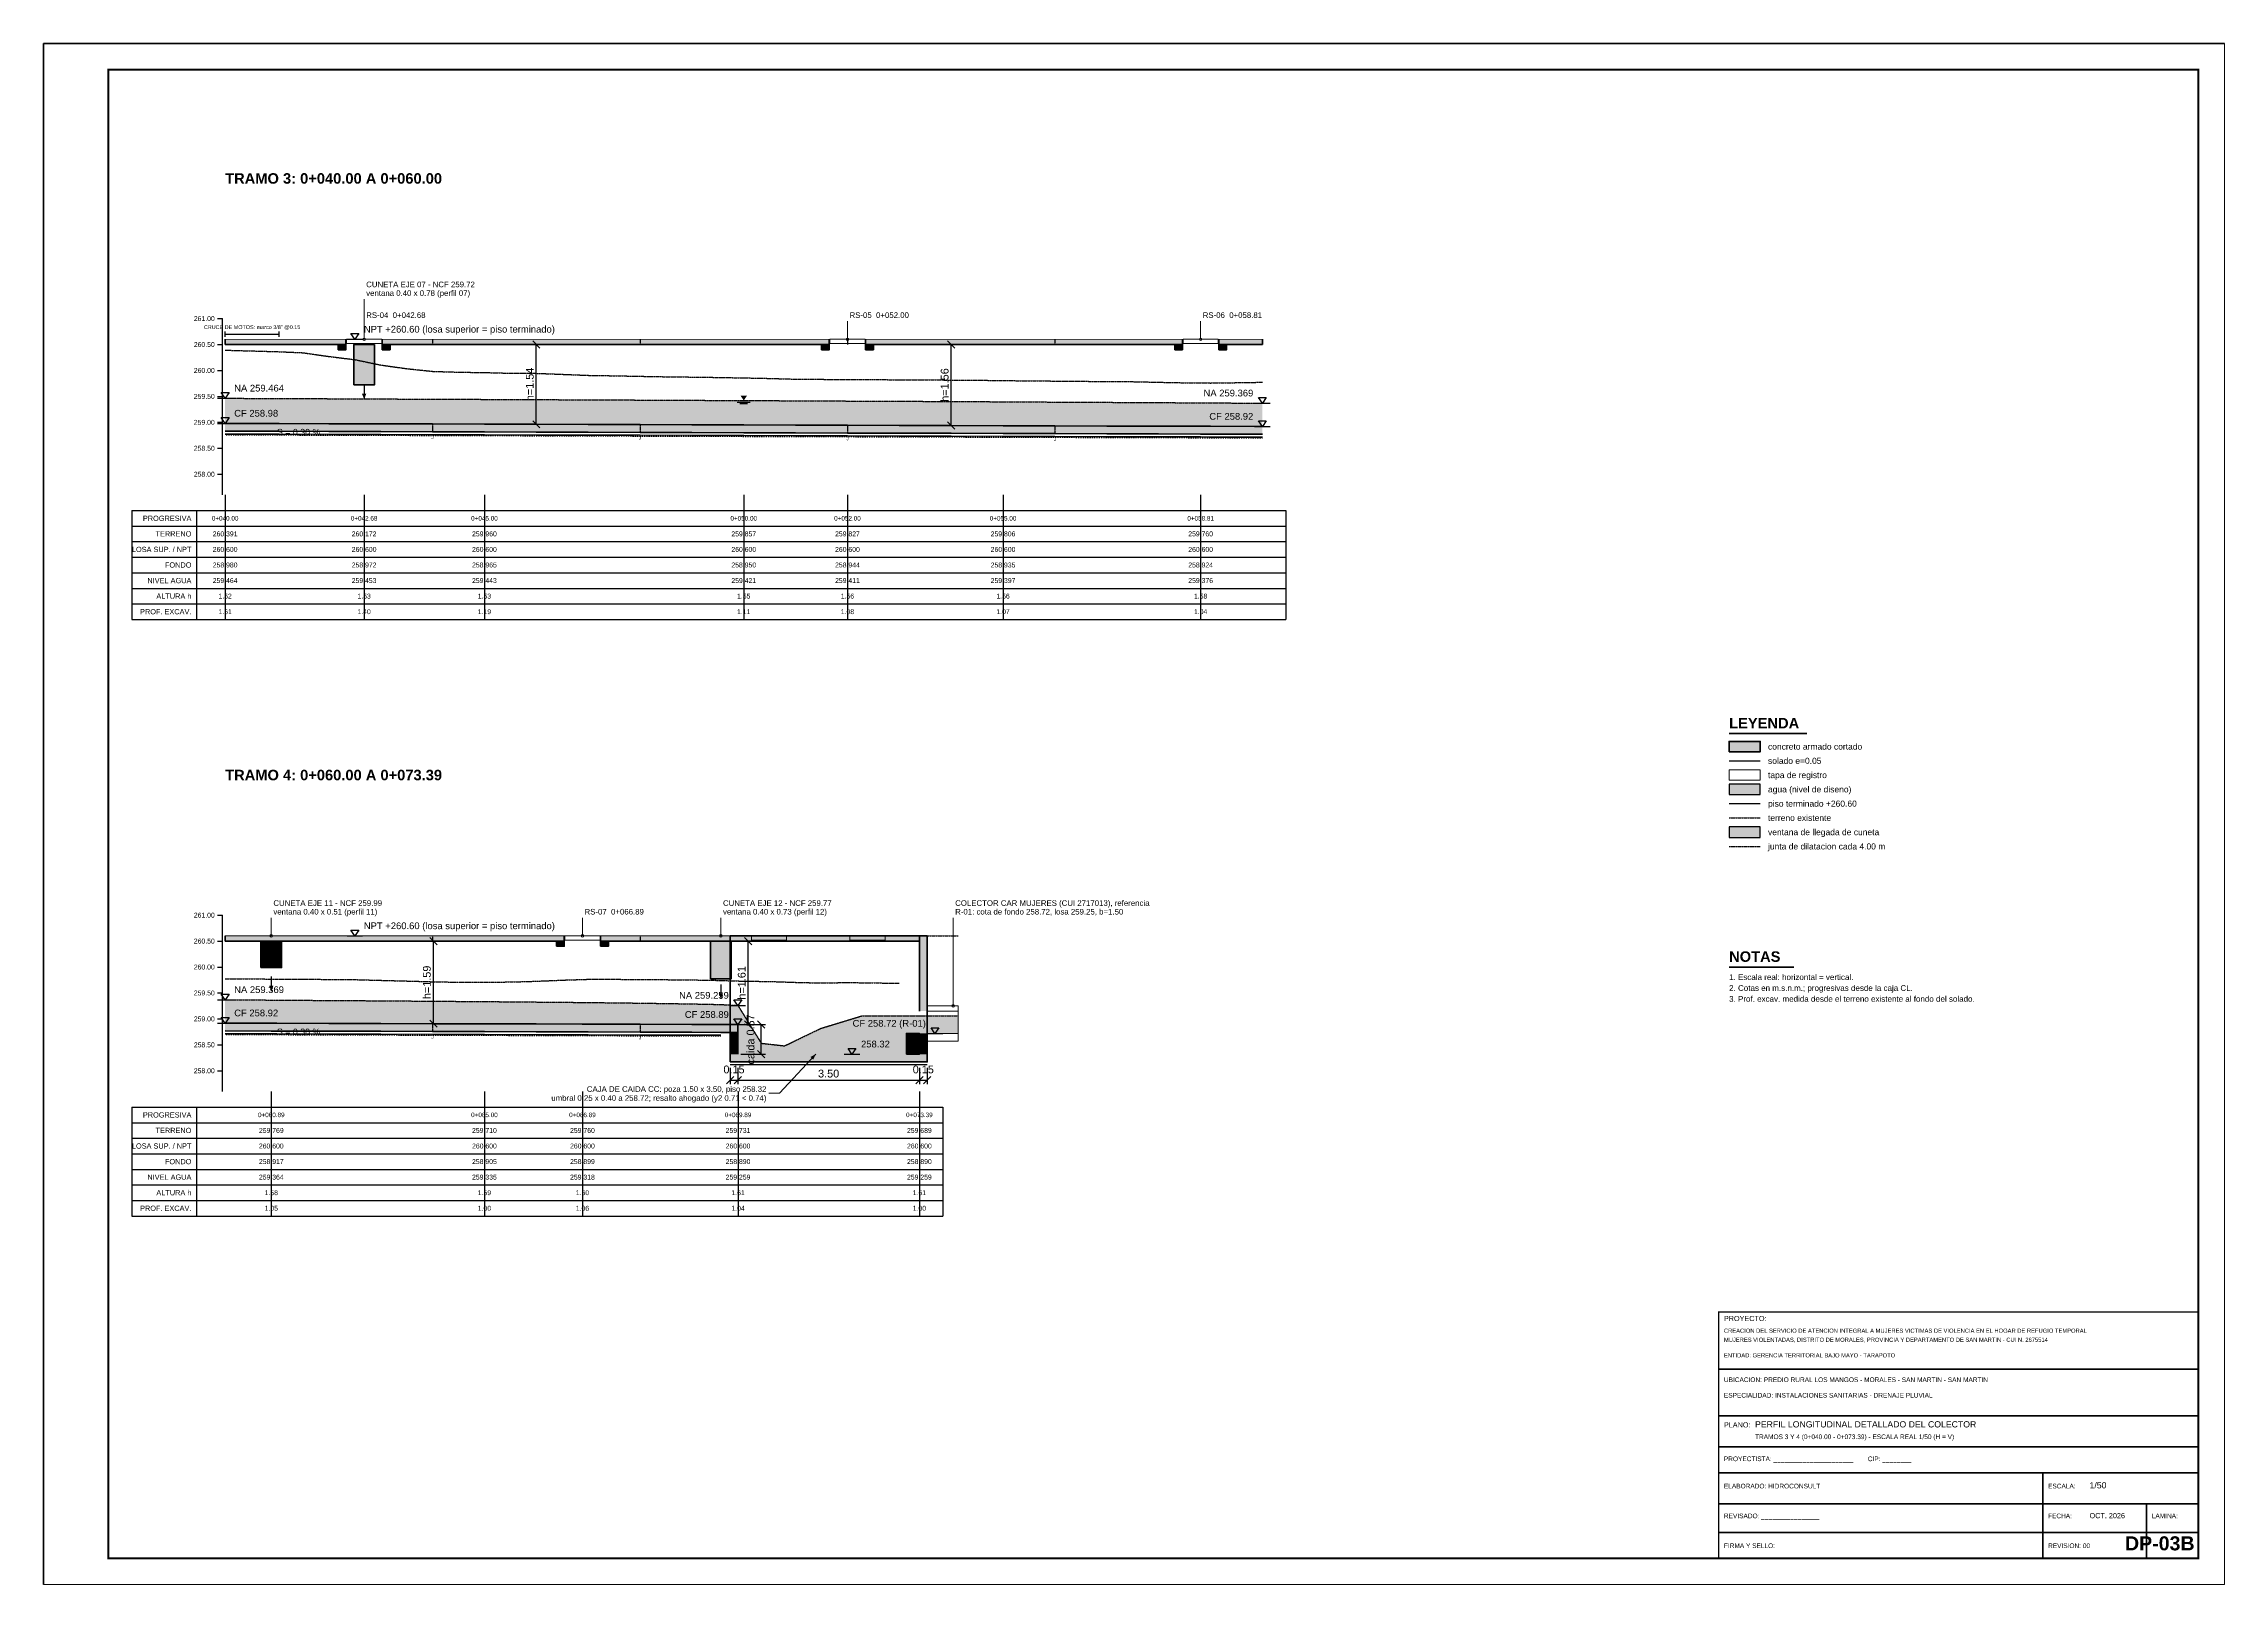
# Paper-space layout 'DP-03B' of a CAD drawing. Header units: metres, sheet in millimetres. Extents: x 0 to 841, y 0 to 594.
# The model-space entities are those that its viewports show. They can reach past a viewport. Long polylines and large blocks are cut down to what shows.
import ezdxf
from ezdxf.enums import TextEntityAlignment as Align

# ---------------------------------------------------------------- set-up
doc = ezdxf.new("R2010")
doc.units = ezdxf.units.M
doc.header["$LTSCALE"] = 0.25
doc.linetypes.add('DASHED', pattern=[1.524, 1.27, -0.254])
doc.linetypes.add('HIDDEN', pattern=[0.375, 0.25, -0.125])
for name, color, linetype, lineweight in [('AGUA', 150, 'DASHED', 25), ('ARQ-BASE', 8, 'CONTINUOUS', 13), ('CONCRETO', 250, 'CONTINUOUS', 50), ('COTAS', 94, 'CONTINUOUS', 18), ('CUNETA', 3, 'CONTINUOUS', 35), ('LLAMADAS', 30, 'CONTINUOUS', 18), ('MARCO', 7, 'CONTINUOUS', 50), ('MARCO-METALICO', 32, 'CONTINUOUS', 40), ('POZA', 34, 'CONTINUOUS', 35), ('REGISTRO-TAPA', 30, 'CONTINUOUS', 18), ('ROTULO', 7, 'CONTINUOUS', 35), ('TERRENO', 7, 'CONTINUOUS', 30), ('TITULOS', 160, 'CONTINUOUS', 35)]:
    doc.layers.add(name, color=color, linetype=linetype, lineweight=lineweight)
for name, color, linetype, true_color in [('AGUA-RELLENO', 150, 'CONTINUOUS', 0xcde4f6), ('CONCRETO-ACHURADO', 8, 'CONTINUOUS', 0xe2e2e2), ('ISO-CUNETA', 94, 'CONTINUOUS', 0xa8d6a8)]:
    doc.layers.add(name, color=color, linetype=linetype, true_color=true_color)
for name, color, linetype in [('AGUA-SIMBOLO', 150, 'CONTINUOUS'), ('CRUCE-VEHICULAR', 30, 'CONTINUOUS'), ('EXCAVACION', 8, 'HIDDEN'), ('FLUJO', 150, 'CONTINUOUS'), ('GUITARRA', 8, 'CONTINUOUS'), ('JUNTAS', 8, 'DASHED'), ('LEYENDA', 7, 'CONTINUOUS'), ('NIVELES', 7, 'CONTINUOUS'), ('PROGRESIVAS', 5, 'CONTINUOUS'), ('ROTULO-TEXTO', 7, 'CONTINUOUS'), ('SOLADO', 8, 'CONTINUOUS'), ('TERRENO-EXISTENTE', 8, 'DASHED'), ('TEXTOS', 7, 'CONTINUOUS'), ('TEXTOS-NOTAS', 7, 'CONTINUOUS')]:
    doc.layers.add(name, color=color, linetype=linetype)
doc.styles.get("Standard").update_dxf_attribs({"font": 'arial.ttf'})
doc.styles.add('TITULOS', font='arialbd.ttf')
doc.dimstyles.new('COT-50', dxfattribs={"dimscale": 0.05, "dimtxt": 3, "dimasz": 2.2, "dimexe": 1.6, "dimexo": 1.2, "dimgap": 1, "dimtad": 1, "dimzin": 0, "dimdsep": 46, "dimtxsty": 'Standard', "dimtsz": 1.4, "dimcen": 2.5, "dimclrd": 256, "dimclre": 256, "dimclrt": 7, "dimazin": 3, "dimtfac": 1, "dimtmove": 0, "dimatfit": 3})

# ---------------------------------------------------------------- blocks, each defined once
blk = doc.blocks.new('SIMB-AGUA')
at = {"layer": 'AGUA-SIMBOLO'}
for p, q in [((-2.5, -0.6), (2.5, -0.6)), ((-1.5, -1.2), (1.5, -1.2))]:
    blk.add_line(p, q, dxfattribs=at)
blk.add_solid([(0, 0), (-1.2, 1.8), (1.2, 1.8)], dxfattribs=at)
blk = doc.blocks.new('SIMB-FLECHA')
at = {"layer": 'FLUJO'}
blk.add_lwpolyline([(-4, 0), (4, 0)], dxfattribs=at)
blk.add_solid([(4, 0), (1, 1.2), (1, -1.2)], dxfattribs=at)
blk = doc.blocks.new('SIMB-NIVEL')
at = {"layer": 'NIVELES'}
blk.add_line((-3, 0), (3, 0), dxfattribs=at)
blk.add_lwpolyline([(0, 0), (-1.5, 2.2), (1.5, 2.2)], close=True, dxfattribs=at)

msp = doc.modelspace()

# ---------------------------------------------------------------- hatches: boundary and pattern name
at = {"layer": 'AGUA-RELLENO', "true_color": 0xcde4f6}
h = msp.add_hatch(color=7, dxfattribs=at)
h.dxf.hatch_style = 1
h.paths.add_polyline_path([(349504.48, 9281862.17), (349505.48, 9281862.167), (349505.52, 9281862.167), (349505.52, 9281862.167), (349506.48, 9281862.164), (349507.16, 9281862.162), (349507.48, 9281862.161), (349508.48, 9281862.158), (349509.48, 9281862.155), (349510.48, 9281862.152), (349511.48, 9281862.149), (349512.48, 9281862.146), (349513.48, 9281862.143), (349514.48, 9281862.14), (349515.48, 9281862.137), (349516.48, 9281862.134), (349517.48, 9281862.131), (349518.48, 9281862.128), (349519.48, 9281862.125), (349520.48, 9281862.122), (349521.48, 9281862.119), (349522.48, 9281862.116), (349523.285, 9281862.114), (349523.29, 9281862.114), (349523.48, 9281862.113), (349524.48, 9281862.11), (349524.48, 9281862.559), (349523.48, 9281862.565), (349523.29, 9281862.566), (349523.285, 9281862.566), (349522.48, 9281862.571), (349521.48, 9281862.576), (349520.48, 9281862.581), (349519.48, 9281862.587), (349518.48, 9281862.592), (349517.48, 9281862.597), (349516.48, 9281862.601), (349515.48, 9281862.606), (349514.48, 9281862.611), (349513.48, 9281862.615), (349512.48, 9281862.62), (349511.48, 9281862.624), (349510.48, 9281862.629), (349509.48, 9281862.633), (349508.48, 9281862.637), (349507.48, 9281862.641), (349507.16, 9281862.643), (349506.48, 9281862.646), (349505.52, 9281862.65), (349505.52, 9281862.65), (349505.48, 9281862.65), (349504.48, 9281862.654)])
h = msp.add_hatch(color=7, dxfattribs=at)
h.dxf.hatch_style = 1
h.paths.add_polyline_path([(349533.48, 9281855.015), (349534.08, 9281855.015), (349534.08, 9281855.215), (349533.48, 9281855.215)])
h = msp.add_hatch(color=7, dxfattribs=at)
h.dxf.hatch_style = 1
h.paths.add_polyline_path([(349504.48, 9281850.61), (349505.37, 9281850.607), (349505.48, 9281850.607), (349506.48, 9281850.604), (349507.48, 9281850.601), (349508.48, 9281850.598), (349509.48, 9281850.595), (349510.48, 9281850.592), (349511.367, 9281850.589), (349511.37, 9281850.589), (349511.48, 9281850.589), (349512.48, 9281850.586), (349513.48, 9281850.583), (349514.04, 9281850.581), (349514.367, 9281850.58), (349514.367, 9281850.949), (349514.04, 9281850.968), (349513.48, 9281850.98), (349512.48, 9281850.995), (349511.48, 9281851.007), (349511.37, 9281851.008), (349511.367, 9281851.008), (349510.48, 9281851.016), (349509.48, 9281851.025), (349508.48, 9281851.032), (349507.48, 9281851.04), (349506.48, 9281851.046), (349505.48, 9281851.053), (349505.37, 9281851.054), (349504.48, 9281851.059)])
h = msp.add_hatch(color=7, dxfattribs=at)
h.dxf.hatch_style = 1
h.paths.add_polyline_path([(349514.367, 9281850.01), (349517.617, 9281850.01), (349517.617, 9281850.41), (349518.617, 9281850.41), (349518.617, 9281850.752), (349517.867, 9281850.752), (349516.767, 9281850.752), (349515.967, 9281850.508), (349515.267, 9281850.171), (349514.817, 9281850.221), (349514.367, 9281850.949)])
at = {"layer": 'CONCRETO-ACHURADO', "true_color": 0xe2e2e2}
h = msp.add_hatch(color=7, dxfattribs=at)
h.dxf.hatch_style = 1
h.paths.add_polyline_path([(349504.48, 9281863.79), (349506.81, 9281863.79), (349506.81, 9281863.69), (349506.48, 9281863.69), (349505.52, 9281863.69), (349505.52, 9281863.69), (349505.48, 9281863.69), (349504.48, 9281863.69)])
h = msp.add_hatch(color=7, dxfattribs=at)
h.dxf.hatch_style = 1
h.paths.add_polyline_path([(349506.66, 9281863.59), (349506.81, 9281863.59), (349506.81, 9281863.69), (349506.66, 9281863.69)])
h = msp.add_hatch(color=7, dxfattribs=at)
h.dxf.hatch_style = 1
h.paths.add_polyline_path([(349507.51, 9281863.79), (349516.13, 9281863.79), (349516.13, 9281863.69), (349515.48, 9281863.69), (349514.48, 9281863.69), (349513.48, 9281863.69), (349512.48, 9281863.69), (349511.48, 9281863.69), (349510.48, 9281863.69), (349509.48, 9281863.69), (349508.48, 9281863.69), (349507.51, 9281863.69)])
h = msp.add_hatch(color=7, dxfattribs=at)
h.dxf.hatch_style = 1
h.paths.add_polyline_path([(349507.51, 9281863.59), (349507.66, 9281863.59), (349507.66, 9281863.69), (349507.51, 9281863.69)])
h = msp.add_hatch(color=7, dxfattribs=at)
h.dxf.hatch_style = 1
h.paths.add_polyline_path([(349515.98, 9281863.59), (349516.13, 9281863.59), (349516.13, 9281863.69), (349515.98, 9281863.69)])
h = msp.add_hatch(color=7, dxfattribs=at)
h.dxf.hatch_style = 1
h.paths.add_polyline_path([(349516.83, 9281863.79), (349522.94, 9281863.79), (349522.94, 9281863.69), (349522.48, 9281863.69), (349521.48, 9281863.69), (349520.48, 9281863.69), (349519.48, 9281863.69), (349518.48, 9281863.69), (349517.48, 9281863.69), (349516.83, 9281863.69)])
h = msp.add_hatch(color=7, dxfattribs=at)
h.dxf.hatch_style = 1
h.paths.add_polyline_path([(349516.83, 9281863.59), (349516.98, 9281863.59), (349516.98, 9281863.69), (349516.83, 9281863.69)])
h = msp.add_hatch(color=7, dxfattribs=at)
h.dxf.hatch_style = 1
h.paths.add_polyline_path([(349522.79, 9281863.59), (349522.94, 9281863.59), (349522.94, 9281863.69), (349522.79, 9281863.69)])
h = msp.add_hatch(color=7, dxfattribs=at)
h.dxf.hatch_style = 1
h.paths.add_polyline_path([(349523.64, 9281863.79), (349524.48, 9281863.79), (349524.48, 9281863.69), (349523.64, 9281863.69)])
h = msp.add_hatch(color=7, dxfattribs=at)
h.dxf.hatch_style = 1
h.paths.add_polyline_path([(349523.64, 9281863.59), (349523.79, 9281863.59), (349523.79, 9281863.69), (349523.64, 9281863.69)])
h = msp.add_hatch(color=7, dxfattribs=at)
h.dxf.hatch_style = 1
h.paths.add_polyline_path([(349504.48, 9281862.17), (349505.48, 9281862.167), (349505.52, 9281862.167), (349505.52, 9281862.167), (349506.48, 9281862.164), (349507.16, 9281862.162), (349507.48, 9281862.161), (349508.48, 9281862.158), (349509.48, 9281862.155), (349510.48, 9281862.152), (349511.48, 9281862.149), (349512.48, 9281862.146), (349513.48, 9281862.143), (349514.48, 9281862.14), (349515.48, 9281862.137), (349516.48, 9281862.134), (349517.48, 9281862.131), (349518.48, 9281862.128), (349519.48, 9281862.125), (349520.48, 9281862.122), (349521.48, 9281862.119), (349522.48, 9281862.116), (349523.285, 9281862.114), (349523.29, 9281862.114), (349523.48, 9281862.113), (349524.48, 9281862.11), (349524.48, 9281861.96), (349523.48, 9281861.963), (349523.29, 9281861.964), (349523.285, 9281861.964), (349522.48, 9281861.966), (349521.48, 9281861.969), (349520.48, 9281861.972), (349519.48, 9281861.975), (349518.48, 9281861.978), (349517.48, 9281861.981), (349516.48, 9281861.984), (349515.48, 9281861.987), (349514.48, 9281861.99), (349513.48, 9281861.993), (349512.48, 9281861.996), (349511.48, 9281861.999), (349510.48, 9281862.002), (349509.48, 9281862.005), (349508.48, 9281862.008), (349507.48, 9281862.011), (349507.16, 9281862.012), (349506.48, 9281862.014), (349505.52, 9281862.017), (349505.52, 9281862.017), (349505.48, 9281862.017), (349504.48, 9281862.02)])
h = msp.add_hatch(color=7, dxfattribs=at)
h.dxf.hatch_style = 1
h.paths.add_polyline_path([(349533.48, 9281855.84), (349534.08, 9281855.84), (349534.08, 9281856.04), (349533.48, 9281856.04)])
h = msp.add_hatch(color=7, dxfattribs=at)
h.dxf.hatch_style = 1
h.paths.add_polyline_path([(349504.48, 9281852.29), (349511.02, 9281852.29), (349511.02, 9281852.19), (349510.48, 9281852.19), (349509.48, 9281852.19), (349508.48, 9281852.19), (349507.48, 9281852.19), (349506.48, 9281852.19), (349505.48, 9281852.19), (349505.37, 9281852.19), (349504.48, 9281852.19)])
h = msp.add_hatch(color=7, dxfattribs=at)
h.dxf.hatch_style = 1
h.paths.add_polyline_path([(349510.87, 9281852.09), (349511.02, 9281852.09), (349511.02, 9281852.19), (349510.87, 9281852.19)])
h = msp.add_hatch(color=7, dxfattribs=at)
h.dxf.hatch_style = 1
h.paths.add_polyline_path([(349511.72, 9281852.29), (349517.867, 9281852.29), (349517.867, 9281852.19), (349514.367, 9281852.19), (349514.04, 9281852.19), (349513.48, 9281852.19), (349512.48, 9281852.19), (349511.72, 9281852.19)])
h = msp.add_hatch(color=7, dxfattribs=at)
h.dxf.hatch_style = 1
h.paths.add_polyline_path([(349511.72, 9281852.09), (349511.87, 9281852.09), (349511.87, 9281852.19), (349511.72, 9281852.19)])
h = msp.add_hatch(color=7, dxfattribs=at)
h.dxf.hatch_style = 1
h.paths.add_polyline_path([(349514.717, 9281852.19), (349518.017, 9281852.19), (349518.017, 9281852.29), (349514.717, 9281852.29)])
h = msp.add_hatch(color=7, dxfattribs=at)
h.dxf.hatch_style = 1
h.paths.add_polyline_path([(349517.867, 9281850.84), (349518.017, 9281850.84), (349518.017, 9281852.29), (349517.867, 9281852.29)])
h = msp.add_hatch(color=7, dxfattribs=at)
h.dxf.hatch_style = 1
h.paths.add_polyline_path([(349504.48, 9281850.61), (349505.37, 9281850.607), (349505.48, 9281850.607), (349506.48, 9281850.604), (349507.48, 9281850.601), (349508.48, 9281850.598), (349509.48, 9281850.595), (349510.48, 9281850.592), (349511.367, 9281850.589), (349511.37, 9281850.589), (349511.48, 9281850.589), (349512.48, 9281850.586), (349513.48, 9281850.583), (349514.04, 9281850.581), (349514.367, 9281850.58), (349514.367, 9281850.43), (349514.04, 9281850.431), (349513.48, 9281850.433), (349512.48, 9281850.436), (349511.48, 9281850.439), (349511.37, 9281850.439), (349511.367, 9281850.439), (349510.48, 9281850.442), (349509.48, 9281850.445), (349508.48, 9281850.448), (349507.48, 9281850.451), (349506.48, 9281850.454), (349505.48, 9281850.457), (349505.37, 9281850.457), (349504.48, 9281850.46)])
h = msp.add_hatch(color=7, dxfattribs=at)
h.dxf.hatch_style = 1
h.paths.add_polyline_path([(349514.217, 9281850.01), (349514.367, 9281850.01), (349514.367, 9281850.43), (349514.217, 9281850.43)])
h = msp.add_hatch(color=7, dxfattribs=at)
h.dxf.hatch_style = 1
h.paths.add_polyline_path([(349517.617, 9281850.01), (349517.867, 9281850.01), (349517.867, 9281850.41), (349517.617, 9281850.41)])
h = msp.add_hatch(color=7, dxfattribs=at)
h.dxf.hatch_style = 1
h.paths.add_polyline_path([(349517.867, 9281850.01), (349518.017, 9281850.01), (349518.017, 9281850.41), (349517.867, 9281850.41)])
h = msp.add_hatch(color=7, dxfattribs=at)
h.dxf.hatch_style = 1
h.paths.add_polyline_path([(349514.217, 9281849.86), (349518.017, 9281849.86), (349518.017, 9281850.01), (349514.217, 9281850.01)])
at = {"layer": 'ISO-CUNETA', "true_color": 0xa8d6a8}
h = msp.add_hatch(color=7, dxfattribs=at)
h.dxf.hatch_style = 1
h.paths.add_polyline_path([(349506.96, 9281862.91), (349507.36, 9281862.91), (349507.36, 9281863.69), (349506.96, 9281863.69)])
h = msp.add_hatch(color=7, dxfattribs=at)
h.dxf.hatch_style = 1
h.paths.add_polyline_path([(349533.48, 9281854.19), (349534.08, 9281854.19), (349534.08, 9281854.39), (349533.48, 9281854.39)])
h = msp.add_hatch(color=7, dxfattribs=at)
h.dxf.hatch_style = 1
h.paths.add_polyline_path([(349505.17, 9281851.681), (349505.57, 9281851.681), (349505.57, 9281852.19), (349505.17, 9281852.19)])
h = msp.add_hatch(color=7, dxfattribs=at)
h.dxf.hatch_style = 1
h.paths.add_polyline_path([(349513.84, 9281851.463), (349514.24, 9281851.463), (349514.24, 9281852.19), (349513.84, 9281852.19)])

# ---------------------------------------------------------------- linework, layer by layer
at = {"layer": 'AGUA'}
for points in [[(349504.48, 9281862.654), (349505.48, 9281862.65), (349505.52, 9281862.65), (349505.52, 9281862.65), (349506.48, 9281862.646), (349507.16, 9281862.643), (349507.48, 9281862.641), (349508.48, 9281862.637), (349509.48, 9281862.633), (349510.48, 9281862.629), (349511.48, 9281862.624), (349512.48, 9281862.62), (349513.48, 9281862.615), (349514.48, 9281862.611), (349515.48, 9281862.606), (349516.48, 9281862.601), (349517.48, 9281862.597), (349518.48, 9281862.592), (349519.48, 9281862.587), (349520.48, 9281862.581), (349521.48, 9281862.576), (349522.48, 9281862.571), (349523.285, 9281862.566), (349523.29, 9281862.566), (349523.48, 9281862.565), (349524.48, 9281862.559)], [(349504.48, 9281851.059), (349505.37, 9281851.054), (349505.48, 9281851.053), (349506.48, 9281851.046), (349507.48, 9281851.04), (349508.48, 9281851.032), (349509.48, 9281851.025), (349510.48, 9281851.016), (349511.367, 9281851.008), (349511.37, 9281851.008), (349511.48, 9281851.007), (349512.48, 9281850.995), (349513.48, 9281850.98), (349514.04, 9281850.968), (349514.367, 9281850.949)], [(349514.367, 9281850.949), (349514.817, 9281850.221), (349515.267, 9281850.171), (349515.967, 9281850.508), (349516.767, 9281850.752), (349517.867, 9281850.752), (349518.617, 9281850.752)]]:
    msp.add_lwpolyline(points, dxfattribs=at)
at = {"layer": 'AGUA-RELLENO'}
msp.add_lwpolyline([(349533.48, 9281855.015), (349534.08, 9281855.015), (349534.08, 9281855.215), (349533.48, 9281855.215)], close=True, dxfattribs=at)
at = {"layer": 'ARQ-BASE'}
for points in [[(349518.017, 9281850.26), (349518.617, 9281850.26), (349518.617, 9281850.94), (349518.017, 9281850.94)], [(349518.017, 9281850.41), (349518.617, 9281850.41), (349518.617, 9281850.84), (349518.017, 9281850.84)]]:
    msp.add_lwpolyline(points, close=True, dxfattribs=at)
at = {"layer": 'CONCRETO'}
for p, q in [((349504.48, 9281863.79), (349504.48, 9281863.69)), ((349506.81, 9281863.79), (349506.81, 9281863.69)), ((349507.51, 9281863.79), (349507.51, 9281863.69)), ((349516.13, 9281863.79), (349516.13, 9281863.69)), ((349516.83, 9281863.79), (349516.83, 9281863.69)), ((349522.94, 9281863.79), (349522.94, 9281863.69)), ((349523.64, 9281863.79), (349523.64, 9281863.69)), ((349524.48, 9281863.79), (349524.48, 9281863.69)), ((349504.48, 9281852.29), (349504.48, 9281852.19)), ((349511.02, 9281852.29), (349511.02, 9281852.19)), ((349511.72, 9281852.29), (349511.72, 9281852.19)), ((349517.867, 9281852.29), (349517.867, 9281852.19)), ((349517.867, 9281850.84), (349517.867, 9281852.19)), ((349514.367, 9281850.01), (349514.367, 9281850.58)), ((349517.867, 9281850.01), (349517.867, 9281850.41))]:
    msp.add_line(p, q, dxfattribs=at)
for points in [[(349504.48, 9281863.69), (349505.48, 9281863.69), (349505.52, 9281863.69), (349505.52, 9281863.69), (349506.48, 9281863.69), (349506.81, 9281863.69)], [(349507.51, 9281863.69), (349508.48, 9281863.69), (349509.48, 9281863.69), (349510.48, 9281863.69), (349511.48, 9281863.69), (349512.48, 9281863.69), (349513.48, 9281863.69), (349514.48, 9281863.69), (349515.48, 9281863.69), (349516.13, 9281863.69)], [(349516.83, 9281863.69), (349517.48, 9281863.69), (349518.48, 9281863.69), (349519.48, 9281863.69), (349520.48, 9281863.69), (349521.48, 9281863.69), (349522.48, 9281863.69), (349522.94, 9281863.69)], [(349523.64, 9281863.69), (349524.48, 9281863.69)], [(349504.48, 9281862.17), (349505.48, 9281862.167), (349505.52, 9281862.167), (349505.52, 9281862.167), (349506.48, 9281862.164), (349507.16, 9281862.162), (349507.48, 9281862.161), (349508.48, 9281862.158), (349509.48, 9281862.155), (349510.48, 9281862.152), (349511.48, 9281862.149), (349512.48, 9281862.146), (349513.48, 9281862.143), (349514.48, 9281862.14), (349515.48, 9281862.137), (349516.48, 9281862.134), (349517.48, 9281862.131), (349518.48, 9281862.128), (349519.48, 9281862.125), (349520.48, 9281862.122), (349521.48, 9281862.119), (349522.48, 9281862.116), (349523.285, 9281862.114), (349523.29, 9281862.114), (349523.48, 9281862.113), (349524.48, 9281862.11)], [(349504.48, 9281862.02), (349505.48, 9281862.017), (349505.52, 9281862.017), (349505.52, 9281862.017), (349506.48, 9281862.014), (349507.16, 9281862.012), (349507.48, 9281862.011), (349508.48, 9281862.008), (349509.48, 9281862.005), (349510.48, 9281862.002), (349511.48, 9281861.999), (349512.48, 9281861.996), (349513.48, 9281861.993), (349514.48, 9281861.99), (349515.48, 9281861.987), (349516.48, 9281861.984), (349517.48, 9281861.981), (349518.48, 9281861.978), (349519.48, 9281861.975), (349520.48, 9281861.972), (349521.48, 9281861.969), (349522.48, 9281861.966), (349523.285, 9281861.964), (349523.29, 9281861.964), (349523.48, 9281861.963), (349524.48, 9281861.96)], [(349504.48, 9281852.19), (349505.37, 9281852.19), (349505.48, 9281852.19), (349506.48, 9281852.19), (349507.48, 9281852.19), (349508.48, 9281852.19), (349509.48, 9281852.19), (349510.48, 9281852.19), (349511.02, 9281852.19)], [(349511.72, 9281852.19), (349512.48, 9281852.19), (349513.48, 9281852.19), (349514.04, 9281852.19), (349514.367, 9281852.19), (349517.867, 9281852.19)], [(349504.48, 9281850.61), (349505.37, 9281850.607), (349505.48, 9281850.607), (349506.48, 9281850.604), (349507.48, 9281850.601), (349508.48, 9281850.598), (349509.48, 9281850.595), (349510.48, 9281850.592), (349511.367, 9281850.589), (349511.37, 9281850.589), (349511.48, 9281850.589), (349512.48, 9281850.586), (349513.48, 9281850.583), (349514.04, 9281850.581), (349514.367, 9281850.58)], [(349504.48, 9281850.46), (349505.37, 9281850.457), (349505.48, 9281850.457), (349506.48, 9281850.454), (349507.48, 9281850.451), (349508.48, 9281850.448), (349509.48, 9281850.445), (349510.48, 9281850.442), (349511.367, 9281850.439), (349511.37, 9281850.439), (349511.48, 9281850.439), (349512.48, 9281850.436), (349513.48, 9281850.433), (349514.04, 9281850.431), (349514.367, 9281850.43)]]:
    msp.add_lwpolyline(points, dxfattribs=at)
for points in [[(349506.66, 9281863.59), (349506.81, 9281863.59), (349506.81, 9281863.69), (349506.66, 9281863.69)], [(349507.51, 9281863.59), (349507.66, 9281863.59), (349507.66, 9281863.69), (349507.51, 9281863.69)], [(349515.98, 9281863.59), (349516.13, 9281863.59), (349516.13, 9281863.69), (349515.98, 9281863.69)], [(349516.83, 9281863.59), (349516.98, 9281863.59), (349516.98, 9281863.69), (349516.83, 9281863.69)], [(349522.79, 9281863.59), (349522.94, 9281863.59), (349522.94, 9281863.69), (349522.79, 9281863.69)], [(349523.64, 9281863.59), (349523.79, 9281863.59), (349523.79, 9281863.69), (349523.64, 9281863.69)], [(349533.48, 9281855.84), (349534.08, 9281855.84), (349534.08, 9281856.04), (349533.48, 9281856.04)], [(349510.87, 9281852.09), (349511.02, 9281852.09), (349511.02, 9281852.19), (349510.87, 9281852.19)], [(349511.72, 9281852.09), (349511.87, 9281852.09), (349511.87, 9281852.19), (349511.72, 9281852.19)], [(349514.217, 9281849.86), (349518.017, 9281849.86), (349518.017, 9281852.29), (349514.217, 9281852.29)]]:
    msp.add_lwpolyline(points, close=True, dxfattribs=at)
at = {"layer": 'CRUCE-VEHICULAR'}
for p, q in [((349504.48, 9281863.84), (349504.48, 9281863.94)), ((349504.48, 9281863.89), (349505.52, 9281863.89)), ((349505.52, 9281863.84), (349505.52, 9281863.94))]:
    msp.add_line(p, q, dxfattribs=at)
at = {"layer": 'CUNETA'}
for p, q in [((349506.96, 9281862.91), (349507.36, 9281862.91)), ((349505.17, 9281851.681), (349505.57, 9281851.681)), ((349513.84, 9281851.463), (349514.24, 9281851.463))]:
    msp.add_line(p, q, dxfattribs=at)
for points in [[(349506.96, 9281862.91), (349507.36, 9281862.91), (349507.36, 9281863.69), (349506.96, 9281863.69)], [(349505.17, 9281851.681), (349505.57, 9281851.681), (349505.57, 9281852.19), (349505.17, 9281852.19)], [(349513.84, 9281851.463), (349514.24, 9281851.463), (349514.24, 9281852.19), (349513.84, 9281852.19)]]:
    msp.add_lwpolyline(points, close=True, dxfattribs=at)
at = {"layer": 'EXCAVACION'}
for points in [[(349504.48, 9281861.95), (349524.48, 9281861.89)], [(349504.48, 9281850.39), (349514.04, 9281850.361)]]:
    msp.add_lwpolyline(points, dxfattribs=at)
at = {"layer": 'GUITARRA'}
for p, q in [((349504.33, 9281864.19), (349504.43, 9281864.19)), ((349504.43, 9281860.79), (349504.43, 9281864.19)), ((349504.33, 9281863.69), (349504.43, 9281863.69)), ((349504.33, 9281863.19), (349504.43, 9281863.19)), ((349504.33, 9281862.69), (349504.43, 9281862.69)), ((349504.33, 9281862.19), (349504.43, 9281862.19)), ((349504.33, 9281861.69), (349504.43, 9281861.69)), ((349504.33, 9281861.19), (349504.43, 9281861.19)), ((349504.48, 9281860.79), (349504.48, 9281860.49)), ((349507.16, 9281860.79), (349507.16, 9281860.49)), ((349509.48, 9281860.79), (349509.48, 9281860.49)), ((349514.48, 9281860.79), (349514.48, 9281860.49)), ((349516.48, 9281860.79), (349516.48, 9281860.49)), ((349519.48, 9281860.79), (349519.48, 9281860.49)), ((349523.29, 9281860.79), (349523.29, 9281860.49)), ((349502.68, 9281860.49), (349524.93, 9281860.49)), ((349502.68, 9281860.49), (349502.68, 9281858.39)), ((349502.68, 9281860.19), (349524.93, 9281860.19)), ((349503.93, 9281860.49), (349503.93, 9281858.39)), ((349504.48, 9281860.49), (349504.48, 9281858.39)), ((349507.16, 9281860.49), (349507.16, 9281858.39)), ((349509.48, 9281860.49), (349509.48, 9281858.39)), ((349514.48, 9281860.49), (349514.48, 9281858.39)), ((349516.48, 9281860.49), (349516.48, 9281858.39)), ((349519.48, 9281860.49), (349519.48, 9281858.39)), ((349523.29, 9281860.49), (349523.29, 9281858.39)), ((349524.93, 9281860.49), (349524.93, 9281858.39)), ((349502.68, 9281859.89), (349524.93, 9281859.89)), ((349502.68, 9281859.59), (349524.93, 9281859.59)), ((349502.68, 9281859.29), (349524.93, 9281859.29)), ((349502.68, 9281858.99), (349524.93, 9281858.99)), ((349502.68, 9281858.69), (349524.93, 9281858.69)), ((349502.68, 9281858.39), (349524.93, 9281858.39)), ((349504.33, 9281852.69), (349504.43, 9281852.69)), ((349504.43, 9281849.29), (349504.43, 9281852.69)), ((349504.33, 9281852.19), (349504.43, 9281852.19)), ((349504.33, 9281851.69), (349504.43, 9281851.69)), ((349504.33, 9281851.19), (349504.43, 9281851.19)), ((349504.33, 9281850.69), (349504.43, 9281850.69)), ((349504.33, 9281850.19), (349504.43, 9281850.19)), ((349504.33, 9281849.69), (349504.43, 9281849.69)), ((349505.37, 9281849.29), (349505.37, 9281848.99)), ((349509.48, 9281849.29), (349509.48, 9281848.99)), ((349511.37, 9281849.29), (349511.37, 9281848.99)), ((349514.37, 9281849.29), (349514.37, 9281848.99)), ((349517.867, 9281849.29), (349517.867, 9281848.99)), ((349502.68, 9281848.99), (349518.317, 9281848.99)), ((349502.68, 9281848.99), (349502.68, 9281846.89)), ((349503.93, 9281848.99), (349503.93, 9281846.89)), ((349505.37, 9281848.99), (349505.37, 9281846.89)), ((349509.48, 9281848.99), (349509.48, 9281846.89)), ((349511.37, 9281848.99), (349511.37, 9281846.89)), ((349514.37, 9281848.99), (349514.37, 9281846.89)), ((349517.867, 9281848.99), (349517.867, 9281846.89)), ((349518.317, 9281848.99), (349518.317, 9281846.89)), ((349502.68, 9281848.69), (349518.317, 9281848.69)), ((349502.68, 9281848.39), (349518.317, 9281848.39)), ((349502.68, 9281848.09), (349518.317, 9281848.09)), ((349502.68, 9281847.79), (349518.317, 9281847.79)), ((349502.68, 9281847.49), (349518.317, 9281847.49)), ((349502.68, 9281847.19), (349518.317, 9281847.19)), ((349502.68, 9281846.89), (349518.317, 9281846.89))]:
    msp.add_line(p, q, dxfattribs=at)
at = {"layer": 'ISO-CUNETA'}
msp.add_lwpolyline([(349533.48, 9281854.19), (349534.08, 9281854.19), (349534.08, 9281854.39), (349533.48, 9281854.39)], close=True, dxfattribs=at)
at = {"layer": 'JUNTAS'}
for p, q in [((349508.48, 9281863.79), (349508.48, 9281863.69)), ((349512.48, 9281863.79), (349512.48, 9281863.69)), ((349516.48, 9281863.79), (349516.48, 9281863.69)), ((349520.48, 9281863.79), (349520.48, 9281863.69)), ((349508.48, 9281862.158), (349508.48, 9281862.008)), ((349512.48, 9281862.146), (349512.48, 9281861.996)), ((349516.48, 9281862.134), (349516.48, 9281861.984)), ((349520.48, 9281862.122), (349520.48, 9281861.972)), ((349533.48, 9281854.015), (349534.08, 9281854.015)), ((349508.48, 9281852.29), (349508.48, 9281852.19)), ((349512.48, 9281852.29), (349512.48, 9281852.19)), ((349508.48, 9281850.598), (349508.48, 9281850.448)), ((349512.48, 9281850.586), (349512.48, 9281850.436))]:
    msp.add_line(p, q, dxfattribs=at)
at = {"layer": 'LLAMADAS'}
for p, q in [((349507.16, 9281863.79), (349507.16, 9281864.565)), ((349507.16, 9281863.79), (349507.16, 9281864.14)), ((349516.48, 9281863.79), (349516.48, 9281864.14)), ((349523.29, 9281863.79), (349523.29, 9281864.14)), ((349505.37, 9281852.29), (349505.37, 9281852.64)), ((349511.37, 9281852.29), (349511.37, 9281852.64)), ((349514.04, 9281852.29), (349514.04, 9281852.64)), ((349518.517, 9281850.94), (349518.517, 9281852.64)), ((349515.167, 9281849.26), (349515.867, 9281850.01)), ((349514.967, 9281849.26), (349515.167, 9281849.26))]:
    msp.add_line(p, q, dxfattribs=at)
for centre in [(349507.16, 9281863.79), (349507.16, 9281863.79), (349516.48, 9281863.79), (349523.29, 9281863.79), (349505.37, 9281852.29), (349511.37, 9281852.29), (349514.04, 9281852.29), (349518.517, 9281850.94)]:
    msp.add_circle(centre, 0.025, dxfattribs=at)
msp.add_solid([(349515.867, 9281850.01), (349515.764, 9281849.956), (349515.82, 9281849.903)], dxfattribs=at)
at = {"layer": 'MARCO'}
msp.add_lwpolyline([(349500.98, 9281839.79), (349543.03, 9281839.79), (349543.03, 9281869.49), (349500.98, 9281869.49)], close=True, dxfattribs=at)
at = {"layer": 'MARCO', "const_width": 0.04}
msp.add_lwpolyline([(349502.23, 9281840.29), (349542.53, 9281840.29), (349542.53, 9281868.99), (349502.23, 9281868.99)], close=True, dxfattribs=at)
at = {"layer": 'MARCO-METALICO'}
for p, q in [((349506.81, 9281863.69), (349506.81, 9281863.79)), ((349507.51, 9281863.69), (349507.51, 9281863.79)), ((349516.13, 9281863.69), (349516.13, 9281863.79)), ((349516.83, 9281863.69), (349516.83, 9281863.79)), ((349522.94, 9281863.69), (349522.94, 9281863.79)), ((349523.64, 9281863.69), (349523.64, 9281863.79)), ((349511.02, 9281852.19), (349511.02, 9281852.29)), ((349511.72, 9281852.19), (349511.72, 9281852.29))]:
    msp.add_line(p, q, dxfattribs=at)
at = {"layer": 'POZA'}
msp.add_lwpolyline([(349517.617, 9281850.01), (349517.867, 9281850.01), (349517.867, 9281850.41), (349517.617, 9281850.41)], close=True, dxfattribs=at)
at = {"layer": 'REGISTRO-TAPA'}
for points in [[(349506.82, 9281863.71), (349507.5, 9281863.71), (349507.5, 9281863.79), (349506.82, 9281863.79)], [(349516.14, 9281863.71), (349516.82, 9281863.71), (349516.82, 9281863.79), (349516.14, 9281863.79)], [(349522.95, 9281863.71), (349523.63, 9281863.71), (349523.63, 9281863.79), (349522.95, 9281863.79)], [(349533.48, 9281855.29), (349534.08, 9281855.29), (349534.08, 9281855.49), (349533.48, 9281855.49)], [(349511.03, 9281852.21), (349511.71, 9281852.21), (349511.71, 9281852.29), (349511.03, 9281852.29)], [(349514.627, 9281852.21), (349515.307, 9281852.21), (349515.307, 9281852.29), (349514.627, 9281852.29)], [(349516.527, 9281852.21), (349517.207, 9281852.21), (349517.207, 9281852.29), (349516.527, 9281852.29)]]:
    msp.add_lwpolyline(points, close=True, dxfattribs=at)
at = {"layer": 'ROTULO'}
for p, q in [((349533.28, 9281843.94), (349542.53, 9281843.94)), ((349533.28, 9281843.04), (349542.53, 9281843.04)), ((349533.28, 9281842.44), (349542.53, 9281842.44)), ((349533.28, 9281841.94), (349542.53, 9281841.94)), ((349539.53, 9281841.94), (349539.53, 9281840.29)), ((349533.28, 9281841.34), (349542.53, 9281841.34)), ((349541.53, 9281841.34), (349541.53, 9281840.29)), ((349533.28, 9281840.79), (349542.53, 9281840.79))]:
    msp.add_line(p, q, dxfattribs=at)
at = {"layer": 'ROTULO', "const_width": 0.025}
msp.add_lwpolyline([(349533.28, 9281840.29), (349542.53, 9281840.29), (349542.53, 9281845.04), (349533.28, 9281845.04)], close=True, dxfattribs=at)
at = {"layer": 'SOLADO'}
msp.add_line((349533.48, 9281855.665), (349534.08, 9281855.665), dxfattribs=at)
for points in [[(349504.48, 9281861.97), (349505.48, 9281861.967), (349505.52, 9281861.967), (349505.52, 9281861.967), (349506.48, 9281861.964), (349507.16, 9281861.962), (349507.48, 9281861.961), (349508.48, 9281861.958), (349509.48, 9281861.955), (349510.48, 9281861.952), (349511.48, 9281861.949), (349512.48, 9281861.946), (349513.48, 9281861.943), (349514.48, 9281861.94), (349515.48, 9281861.937), (349516.48, 9281861.934), (349517.48, 9281861.931), (349518.48, 9281861.928), (349519.48, 9281861.925), (349520.48, 9281861.922), (349521.48, 9281861.919), (349522.48, 9281861.916), (349523.285, 9281861.914), (349523.29, 9281861.914), (349523.48, 9281861.913), (349524.48, 9281861.91)], [(349504.48, 9281850.41), (349505.37, 9281850.407), (349505.48, 9281850.407), (349506.48, 9281850.404), (349507.48, 9281850.401), (349508.48, 9281850.398), (349509.48, 9281850.395), (349510.48, 9281850.392), (349511.367, 9281850.389), (349511.37, 9281850.389), (349511.48, 9281850.389), (349512.48, 9281850.386), (349513.48, 9281850.383), (349514.04, 9281850.381)], [(349514.217, 9281849.81), (349518.017, 9281849.81)]]:
    msp.add_lwpolyline(points, dxfattribs=at)
at = {"layer": 'TERRENO'}
for points, const_width in [([(349504.48, 9281863.79), (349524.48, 9281863.79)], 0.0175), ([(349533.48, 9281854.84), (349534.08, 9281854.84)], 0.025), ([(349504.48, 9281852.29), (349517.867, 9281852.29)], 0.0175)]:
    msp.add_lwpolyline(points, dxfattribs=dict(at, const_width=const_width))
at = {"layer": 'TERRENO-EXISTENTE'}
msp.add_line((349533.48, 9281854.565), (349534.08, 9281854.565), dxfattribs=at)
for points in [[(349504.48, 9281863.581), (349504.98, 9281863.567), (349505.48, 9281863.553), (349505.98, 9281863.532), (349506.48, 9281863.46), (349506.98, 9281863.399), (349507.48, 9281863.295), (349507.98, 9281863.225), (349508.48, 9281863.173), (349508.98, 9281863.157), (349509.48, 9281863.15), (349509.98, 9281863.137), (349510.48, 9281863.135), (349510.98, 9281863.116), (349511.48, 9281863.096), (349511.98, 9281863.088), (349512.48, 9281863.078), (349512.98, 9281863.069), (349513.48, 9281863.063), (349513.98, 9281863.056), (349514.48, 9281863.047), (349514.98, 9281863.037), (349515.48, 9281863.022), (349515.98, 9281863.019), (349516.48, 9281863.017), (349516.98, 9281863.014), (349517.48, 9281863.011), (349517.98, 9281863.008), (349518.48, 9281863.005), (349518.98, 9281863.002), (349519.48, 9281862.996), (349519.98, 9281862.99), (349520.48, 9281862.986), (349520.98, 9281862.982), (349521.48, 9281862.976), (349521.98, 9281862.974), (349522.48, 9281862.963), (349522.98, 9281862.953), (349523.48, 9281862.948), (349523.98, 9281862.955), (349524.48, 9281862.963)], [(349518.017, 9281852.29), (349518.617, 9281852.29)], [(349504.48, 9281851.463), (349504.98, 9281851.461), (349505.48, 9281851.458), (349505.98, 9281851.455), (349506.48, 9281851.452), (349506.98, 9281851.448), (349507.48, 9281851.434), (349507.98, 9281851.421), (349508.48, 9281851.407), (349508.98, 9281851.398), (349509.48, 9281851.4), (349509.98, 9281851.402), (349510.48, 9281851.417), (349510.98, 9281851.438), (349511.48, 9281851.454), (349511.98, 9281851.454), (349512.48, 9281851.45), (349512.98, 9281851.447), (349513.48, 9281851.442), (349513.98, 9281851.433), (349514.48, 9281851.418), (349514.98, 9281851.412), (349515.48, 9281851.395), (349515.98, 9281851.383), (349516.48, 9281851.392), (349516.98, 9281851.384), (349517.48, 9281851.379)]]:
    msp.add_lwpolyline(points, dxfattribs=at)
at = {"layer": 'TITULOS'}
for p, q in [((349533.48, 9281856.19), (349534.98, 9281856.19)), ((349533.48, 9281851.69), (349534.73, 9281851.69))]:
    msp.add_line(p, q, dxfattribs=at)

# ---------------------------------------------------------------- block references
at = {"xscale": 0.05, "yscale": 0.05}
msp.add_blockref('SIMB-AGUA', (349514.48, 9281862.611), dxfattribs=at)
at = {"layer": 'FLUJO', "xscale": 0.034999999999999996, "yscale": 0.034999999999999996, "rotation": -90}
for p in [(349507.16, 9281862.776), (349505.37, 9281851.367), (349514.04, 9281851.216)]:
    msp.add_blockref('SIMB-FLECHA', p, dxfattribs=at)
at = {"layer": 'NIVELES', "xscale": 0.05, "yscale": 0.05}
for p in [(349506.98, 9281863.79), (349504.48, 9281862.654), (349524.48, 9281862.559), (349504.48, 9281862.17), (349524.48, 9281862.11), (349506.98, 9281852.29), (349504.48, 9281851.059), (349514.367, 9281850.949), (349504.48, 9281850.61), (349514.367, 9281850.58), (349518.167, 9281850.41), (349516.567, 9281850.01)]:
    msp.add_blockref('SIMB-NIVEL', p, dxfattribs=at)

# ---------------------------------------------------------------- texts
at = {"layer": 'CRUCE-VEHICULAR'}
msp.add_text('CRUCE DE MOTOS: marco 3/8" @0.15', height=0.075, dxfattribs=at).set_placement((349505, 9281863.965), align=Align.BOTTOM_CENTER)
at = {"layer": 'JUNTAS'}
for p in [(349508.48, 9281861.933), (349512.48, 9281861.921), (349516.48, 9281861.909), (349520.48, 9281861.897), (349508.48, 9281850.373), (349512.48, 9281850.361)]:
    msp.add_text('J', height=0.065, dxfattribs=at).set_placement(p, align=Align.TOP_CENTER)
at = {"layer": 'LEYENDA'}
for s, p in [('concreto armado cortado', (349534.23, 9281855.94)), ('tapa de registro', (349534.23, 9281855.39)), ('solado e=0.05', (349534.23, 9281855.665)), ('agua (nivel de diseno)', (349534.23, 9281855.115)), ('terreno existente', (349534.23, 9281854.565)), ('piso terminado +260.60', (349534.23, 9281854.84)), ('ventana de llegada de cuneta', (349534.23, 9281854.29)), ('junta de dilatacion cada 4.00 m', (349534.23, 9281854.015))]:
    msp.add_text(s, height=0.117, dxfattribs=at).set_placement(p, align=Align.MIDDLE_LEFT)
at = {"layer": 'NIVELES'}
for s, p in [('NPT +260.60 (losa superior = piso terminado)', (349507.155, 9281863.92)), ('NA 259.464', (349504.655, 9281862.784)), ('CF 258.98', (349504.655, 9281862.3)), ('NPT +260.60 (losa superior = piso terminado)', (349507.155, 9281852.42)), ('NA 259.369', (349504.655, 9281851.189)), ('CF 258.92', (349504.655, 9281850.74)), ('258.32', (349516.742, 9281850.14))]:
    msp.add_text(s, height=0.13, dxfattribs=at).set_placement(p)
for s, p in [('NA 259.369', (349524.305, 9281862.689)), ('CF 258.92', (349524.305, 9281862.24)), ('NA 259.259', (349514.192, 9281851.079)), ('CF 258.89', (349514.192, 9281850.71)), ('CF 258.72 (R-01)', (349517.992, 9281850.54))]:
    msp.add_text(s, height=0.13, dxfattribs=at).set_placement(p, align=Align.RIGHT)
at = {"layer": 'PROGRESIVAS'}
for s, p in [('0+040.00', (349504.48, 9281860.34)), ('0+042.68', (349507.16, 9281860.34)), ('0+045.00', (349509.48, 9281860.34)), ('0+050.00', (349514.48, 9281860.34)), ('0+052.00', (349516.48, 9281860.34)), ('0+055.00', (349519.48, 9281860.34)), ('0+058.81', (349523.29, 9281860.34)), ('0+060.89', (349505.37, 9281848.84)), ('0+065.00', (349509.48, 9281848.84)), ('0+066.89', (349511.37, 9281848.84)), ('0+069.89', (349514.37, 9281848.84)), ('0+073.39', (349517.867, 9281848.84))]:
    msp.add_text(s, height=0.0875, dxfattribs=at).set_placement(p, align=Align.MIDDLE_CENTER)
at = {"layer": 'ROTULO-TEXTO'}
for s, height, p in [('PROYECTO:', 0.1, (349533.38, 9281844.865)), ('CREACION DEL SERVICIO DE ATENCION INTEGRAL A MUJERES VICTIMAS DE VIOLENCIA EN EL HOGAR DE REFUGIO TEMPORAL', 0.08, (349533.38, 9281844.64)), ('MUJERES VIOLENTADAS, DISTRITO DE MORALES, PROVINCIA Y DEPARTAMENTO DE SAN MARTIN - CUI N. 2675514', 0.08, (349533.38, 9281844.465)), ('ENTIDAD: GERENCIA TERRITORIAL BAJO MAYO - TARAPOTO', 0.08, (349533.38, 9281844.165)), ('UBICACION: PREDIO RURAL LOS MANGOS - MORALES - SAN MARTIN - SAN MARTIN', 0.09, (349533.38, 9281843.69)), ('ESPECIALIDAD: INSTALACIONES SANITARIAS - DRENAJE PLUVIAL', 0.09, (349533.38, 9281843.39)), ('PLANO:', 0.1, (349533.38, 9281842.815)), ('PERFIL LONGITUDINAL DETALLADO DEL COLECTOR', 0.12, (349533.98, 9281842.815)), ('TRAMOS 3 Y 4 (0+040.00 - 0+073.39) - ESCALA REAL 1/50 (H = V)', 0.09, (349533.98, 9281842.59)), ('PROYECTISTA: ______________________        CIP: ________', 0.09, (349533.38, 9281842.165)), ('ELABORADO: HIDROCONSULT', 0.09, (349533.38, 9281841.64)), ('ESCALA:', 0.09, (349539.63, 9281841.64)), ('1/50', 0.12, (349540.43, 9281841.64)), ('REVISADO: ________________', 0.09, (349533.38, 9281841.065)), ('FECHA:', 0.09, (349539.63, 9281841.065)), ('OCT. 2026', 0.1, (349540.43, 9281841.065)), ('LAMINA:', 0.09, (349541.63, 9281841.065)), ('FIRMA Y SELLO:', 0.09, (349533.38, 9281840.49)), ('REVISION: 00', 0.09, (349539.63, 9281840.49))]:
    msp.add_text(s, height=height, dxfattribs=at).set_placement(p)
at = {"layer": 'TEXTOS', "color": 94}
for s, p in [('ventana 0.40 x 0.78 (perfil 07)', (349507.2, 9281864.595)), ('CUNETA EJE 07 - NCF 259.72', (349507.2, 9281864.762)), ('CUNETA EJE 11 - NCF 259.99', (349505.41, 9281852.837)), ('CUNETA EJE 12 - NCF 259.77', (349514.08, 9281852.837)), ('ventana 0.40 x 0.51 (perfil 11)', (349505.41, 9281852.67)), ('ventana 0.40 x 0.73 (perfil 12)', (349514.08, 9281852.67))]:
    msp.add_text(s, height=0.108, dxfattribs=at).set_placement(p, align=Align.BOTTOM_LEFT)
at = {"layer": 'TEXTOS', "color": 30}
for s, p in [('RS-04  0+042.68', (349507.2, 9281864.17)), ('RS-05  0+052.00', (349516.52, 9281864.17)), ('RS-06  0+058.81', (349523.33, 9281864.17)), ('RS-07  0+066.89', (349511.41, 9281852.67))]:
    msp.add_text(s, height=0.108, dxfattribs=at).set_placement(p, align=Align.BOTTOM_LEFT)
at = {"layer": 'TEXTOS'}
for s, height, p in [('261.00', 0.0945, (349504.28, 9281864.19)), ('260.50', 0.0945, (349504.28, 9281863.69)), ('260.00', 0.0945, (349504.28, 9281863.19)), ('259.50', 0.0945, (349504.28, 9281862.69)), ('259.00', 0.0945, (349504.28, 9281862.19)), ('258.50', 0.0945, (349504.28, 9281861.69)), ('258.00', 0.0945, (349504.28, 9281861.19)), ('PROGRESIVA', 0.1013, (349503.83, 9281860.34)), ('TERRENO', 0.1013, (349503.83, 9281860.04)), ('LOSA SUP. / NPT', 0.10125, (349503.83, 9281859.74)), ('FONDO', 0.1013, (349503.83, 9281859.44)), ('NIVEL AGUA', 0.1013, (349503.83, 9281859.14)), ('ALTURA h', 0.1013, (349503.83, 9281858.84)), ('PROF. EXCAV.', 0.10125, (349503.83, 9281858.54)), ('261.00', 0.0945, (349504.28, 9281852.69)), ('260.50', 0.0945, (349504.28, 9281852.19)), ('260.00', 0.0945, (349504.28, 9281851.69)), ('259.50', 0.0945, (349504.28, 9281851.19)), ('259.00', 0.0945, (349504.28, 9281850.69)), ('258.50', 0.0945, (349504.28, 9281850.19)), ('258.00', 0.0945, (349504.28, 9281849.69)), ('PROGRESIVA', 0.1013, (349503.83, 9281848.84)), ('TERRENO', 0.1013, (349503.83, 9281848.54)), ('LOSA SUP. / NPT', 0.10125, (349503.83, 9281848.24)), ('FONDO', 0.1013, (349503.83, 9281847.94)), ('NIVEL AGUA', 0.1013, (349503.83, 9281847.64)), ('PROF. EXCAV.', 0.10125, (349503.83, 9281847.04)), ('ALTURA h', 0.1013, (349503.83, 9281847.34))]:
    msp.add_text(s, height=height, dxfattribs=at).set_placement(p, align=Align.MIDDLE_RIGHT)
for p in [(349505.48, 9281861.942), (349505.48, 9281850.382)]:
    msp.add_text('S = 0.30 %', height=0.1215, dxfattribs=at).set_placement(p)
for s, p in [('260.391', (349504.48, 9281860.04)), ('260.172', (349507.16, 9281860.04)), ('259.960', (349509.48, 9281860.04)), ('259.857', (349514.48, 9281860.04)), ('259.827', (349516.48, 9281860.04)), ('259.806', (349519.48, 9281860.04)), ('259.760', (349523.29, 9281860.04)), ('260.600', (349504.48, 9281859.74)), ('260.600', (349507.16, 9281859.74)), ('260.600', (349509.48, 9281859.74)), ('260.600', (349514.48, 9281859.74)), ('260.600', (349516.48, 9281859.74)), ('260.600', (349519.48, 9281859.74)), ('260.600', (349523.29, 9281859.74)), ('258.980', (349504.48, 9281859.44)), ('258.972', (349507.16, 9281859.44)), ('258.965', (349509.48, 9281859.44)), ('258.950', (349514.48, 9281859.44)), ('258.944', (349516.48, 9281859.44)), ('258.935', (349519.48, 9281859.44)), ('258.924', (349523.29, 9281859.44)), ('259.464', (349504.48, 9281859.14)), ('1.52', (349504.48, 9281858.84)), ('259.453', (349507.16, 9281859.14)), ('1.53', (349507.16, 9281858.84)), ('259.443', (349509.48, 9281859.14)), ('1.53', (349509.48, 9281858.84)), ('259.421', (349514.48, 9281859.14)), ('1.55', (349514.48, 9281858.84)), ('259.411', (349516.48, 9281859.14)), ('1.56', (349516.48, 9281858.84)), ('259.397', (349519.48, 9281859.14)), ('1.56', (349519.48, 9281858.84)), ('259.376', (349523.29, 9281859.14)), ('1.58', (349523.29, 9281858.84)), ('1.61', (349504.48, 9281858.54)), ('1.40', (349507.16, 9281858.54)), ('1.19', (349509.48, 9281858.54)), ('1.11', (349514.48, 9281858.54)), ('1.08', (349516.48, 9281858.54)), ('1.07', (349519.48, 9281858.54)), ('1.04', (349523.29, 9281858.54)), ('259.769', (349505.37, 9281848.54)), ('259.710', (349509.48, 9281848.54)), ('259.760', (349511.37, 9281848.54)), ('259.731', (349514.37, 9281848.54)), ('259.689', (349517.867, 9281848.54)), ('260.600', (349505.37, 9281848.24)), ('258.917', (349505.37, 9281847.94)), ('260.600', (349509.48, 9281848.24)), ('258.905', (349509.48, 9281847.94)), ('260.600', (349511.37, 9281848.24)), ('258.899', (349511.37, 9281847.94)), ('260.600', (349514.37, 9281848.24)), ('258.890', (349514.37, 9281847.94)), ('260.600', (349517.867, 9281848.24)), ('258.890', (349517.867, 9281847.94)), ('259.364', (349505.37, 9281847.64)), ('259.335', (349509.48, 9281847.64)), ('259.318', (349511.37, 9281847.64)), ('259.259', (349514.37, 9281847.64)), ('259.259', (349517.867, 9281847.64)), ('1.58', (349505.37, 9281847.34)), ('1.05', (349505.37, 9281847.04)), ('1.59', (349509.48, 9281847.34)), ('1.00', (349509.48, 9281847.04)), ('1.60', (349511.37, 9281847.34)), ('1.06', (349511.37, 9281847.04)), ('1.61', (349514.37, 9281847.34)), ('1.04', (349514.37, 9281847.04)), ('1.61', (349517.867, 9281847.34)), ('1.00', (349517.867, 9281847.04))]:
    msp.add_text(s, height=0.0945, dxfattribs=at).set_placement(p, align=Align.MIDDLE_CENTER)
at = {"layer": 'TEXTOS', "color": 8}
for s, p in [('COLECTOR CAR MUJERES (CUI 2717013), referencia', (349518.557, 9281852.837)), ('R-01: cota de fondo 258.72, losa 259.25, b=1.50', (349518.557, 9281852.67))]:
    msp.add_text(s, height=0.108, dxfattribs=at).set_placement(p, align=Align.BOTTOM_LEFT)
at = {"layer": 'TEXTOS'}
for s, p in [('umbral 0.25 x 0.40 a 258.72; resalto ahogado (y2 0.71 < 0.74)', (349514.917, 9281849.111)), ('CAJA DE CAIDA CC: poza 1.50 x 3.50, piso 258.32', (349514.917, 9281849.284))]:
    msp.add_text(s, height=0.108, dxfattribs=at).set_placement(p, align=Align.RIGHT)
at = {"layer": 'TEXTOS-NOTAS'}
for s, p in [('2. Cotas en m.s.n.m.; progresivas desde la caja CL.', (349533.48, 9281851.23)), ('1. Escala real: horizontal = vertical.', (349533.48, 9281851.44)), ('3. Prof. excav. medida desde el terreno existente al fondo del solado.', (349533.48, 9281851.02))]:
    msp.add_text(s, height=0.1105, dxfattribs=at).set_placement(p)
at = {"layer": 'TITULOS', "style": 'TITULOS'}
for s, p in [('TRAMO 3: 0+040.00 A 0+060.00', (349504.48, 9281866.79)), ('LEYENDA', (349533.48, 9281856.29)), ('TRAMO 4: 0+060.00 A 0+073.39', (349504.48, 9281855.29)), ('NOTAS', (349533.48, 9281851.79))]:
    msp.add_text(s, height=0.2025, dxfattribs=at).set_placement(p)
msp.add_text('DP-03B', height=0.27, dxfattribs=at).set_placement((349542.455, 9281840.365), align=Align.BOTTOM_RIGHT)

# ---------------------------------------------------------------- dimensions: what is measured, and where the dimension line sits
at = {"layer": 'COTAS'}
for base, p1, p2, text in [((349510.48, 9281862.152), (349510.48, 9281862.152), (349510.48, 9281863.69), 'h=1.54'), ((349518.48, 9281862.128), (349518.48, 9281862.128), (349518.48, 9281863.69), 'h=1.56'), ((349508.496, 9281850.598), (349508.496, 9281850.598), (349508.496, 9281852.19), 'h=1.59'), ((349514.567, 9281850.58), (349514.567, 9281850.58), (349514.567, 9281852.19), 'h=1.61'), ((349514.817, 9281850.01), (349514.367, 9281850.01), (349514.367, 9281850.58), 'caida 0.57')]:
    msp.add_linear_dim(base=base, p1=p1, p2=p2, angle=90, text=text, dimstyle='COT-50', dxfattribs=at).render()
for base, p1, p2 in [((349514.217, 9281849.51), (349514.217, 9281849.81), (349514.367, 9281849.81)), ((349517.867, 9281849.51), (349517.867, 9281849.81), (349518.017, 9281849.81))]:
    msp.add_linear_dim(base=base, p1=p1, p2=p2, dimstyle='COT-50', dxfattribs=at).render()
msp.add_linear_dim(base=(349514.367, 9281849.51), p1=(349514.367, 9281849.81), p2=(349517.867, 9281849.81), text='3.50', dimstyle='COT-50', dxfattribs=at).render()

psp = doc.layouts.new('DP-03B')

# ---------------------------------------------------------------- viewports
at = {"layer": 'MARCO'}
psp.add_viewport(center=(420.5, 297), size=(841, 594), view_center_point=(349522.005, 9281854.64), view_height=29.7, dxfattribs=at)

doc.saveas('drawing.dxf')
